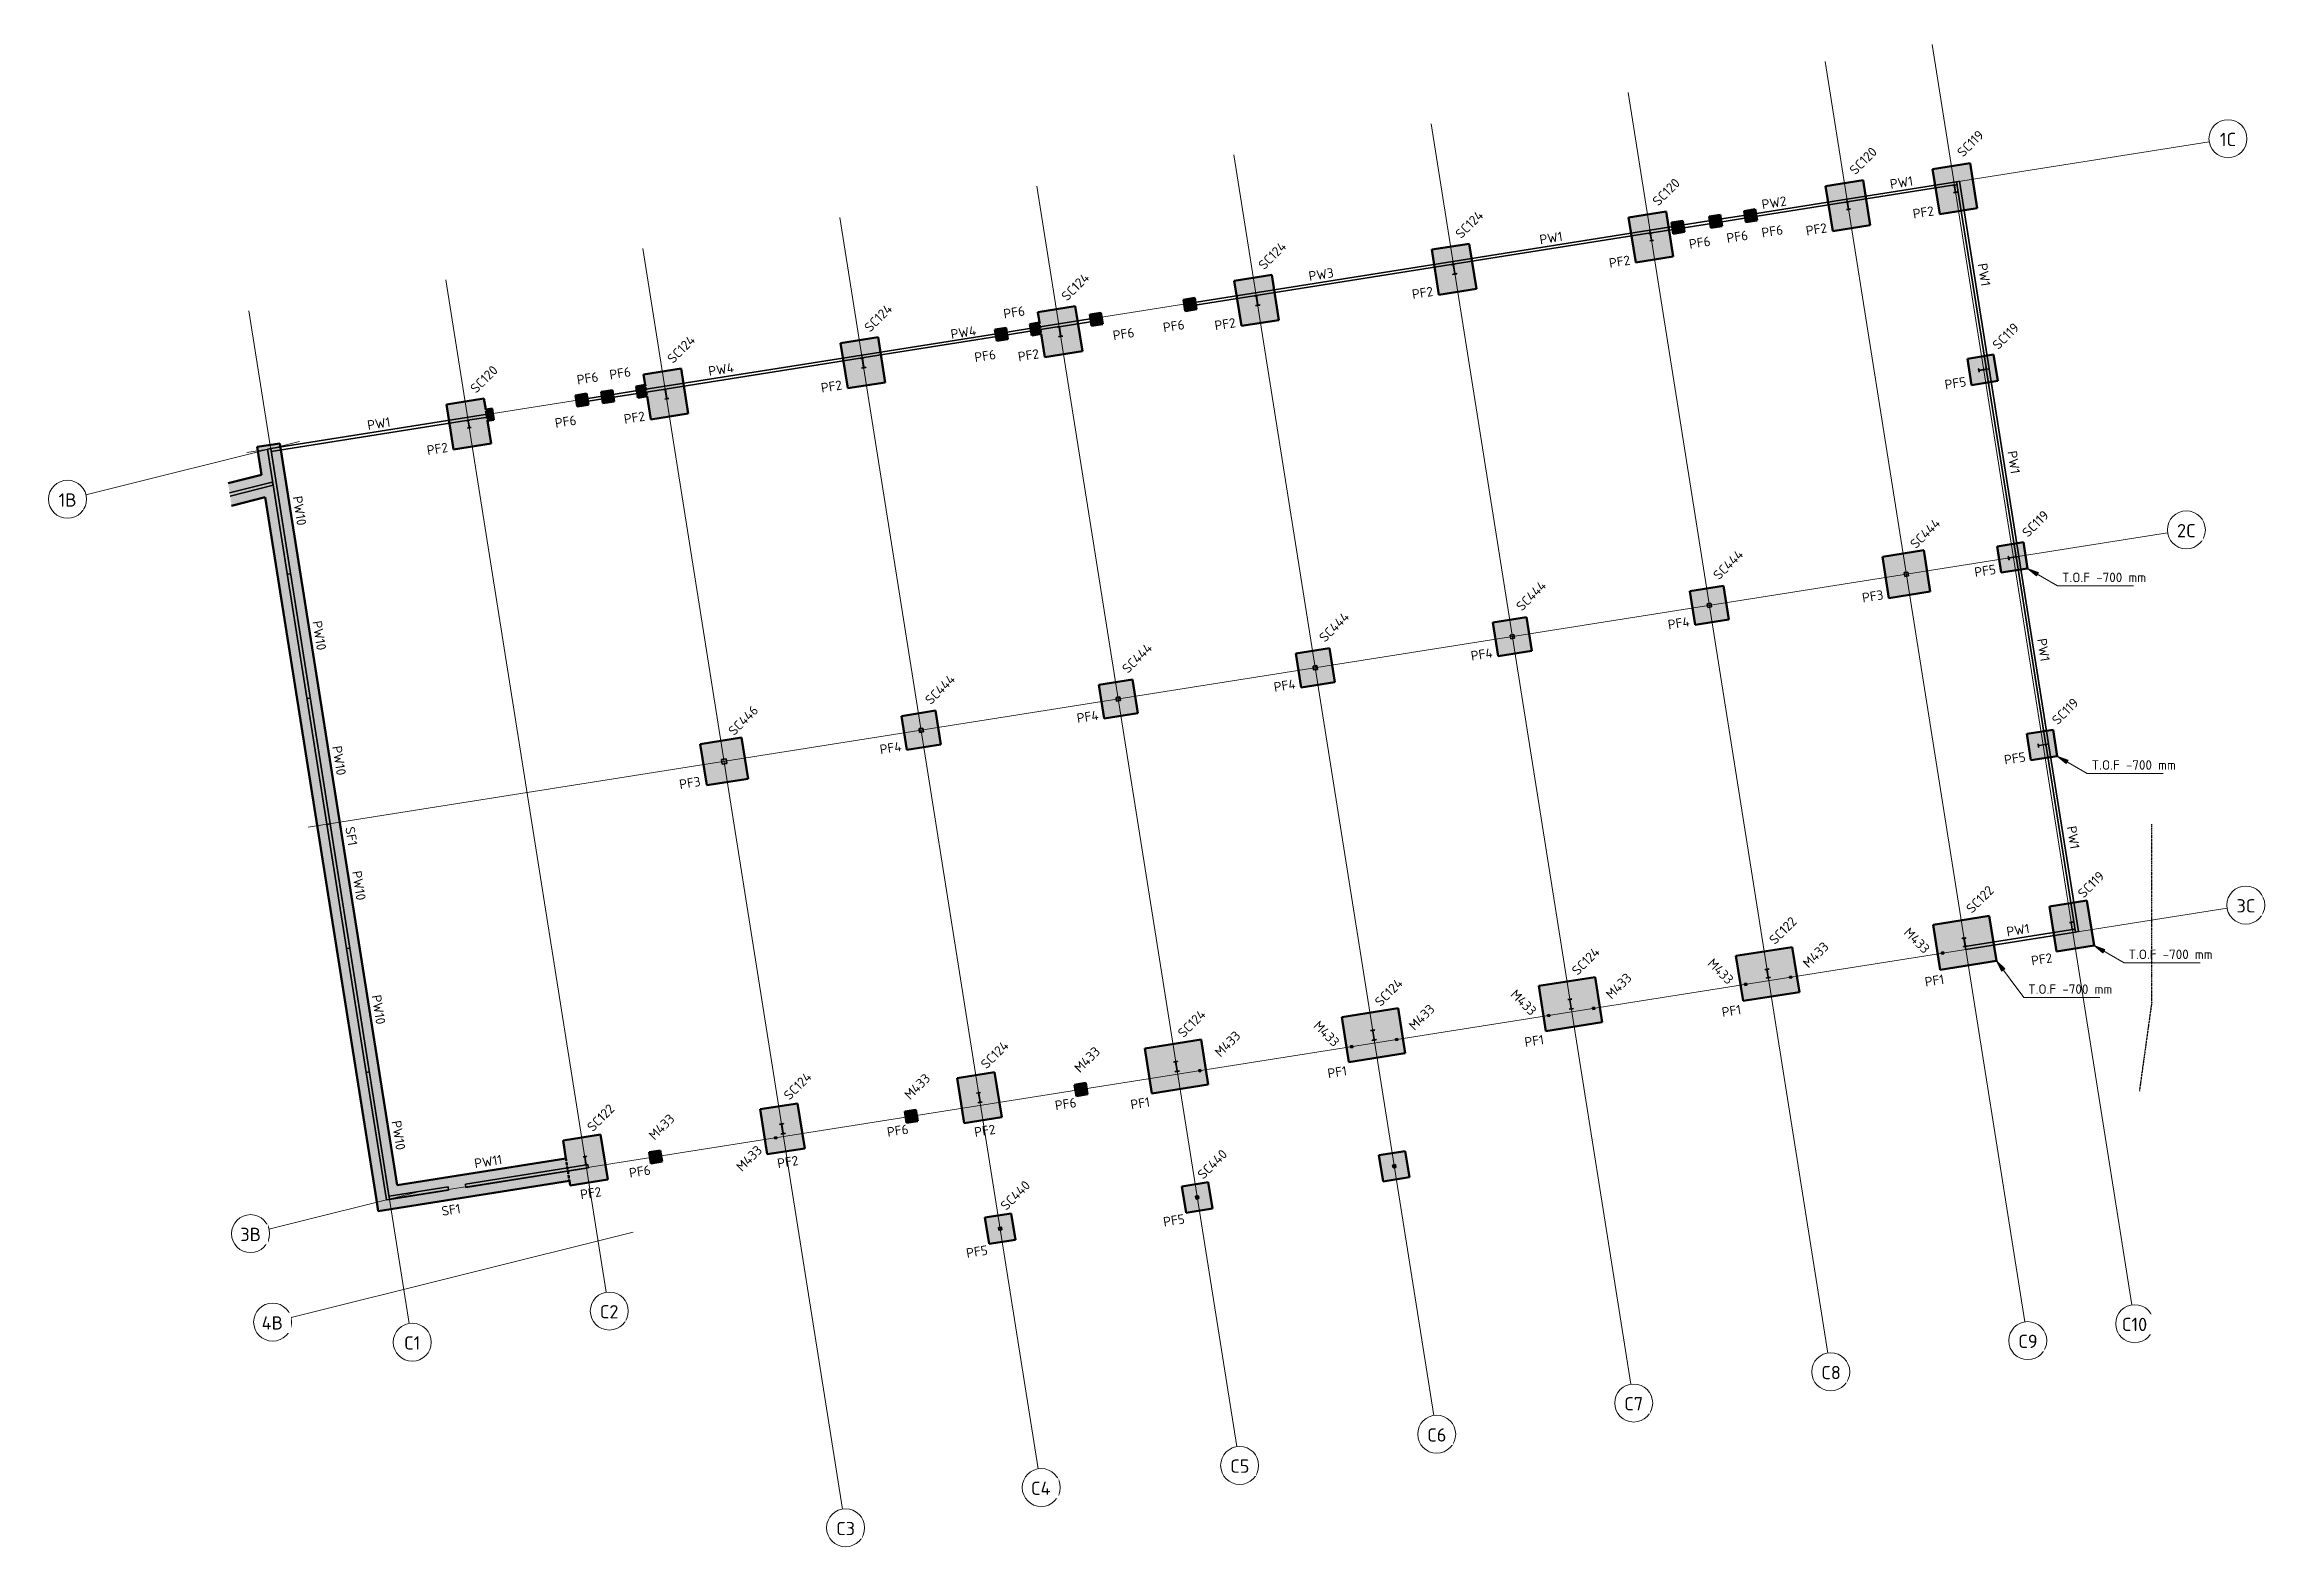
# Model space of a CAD drawing. Header units: millimetres. Extents: x 705 to 138461, y 9938 to 4059809.
# Drawn here: x 21447 to 138461, y 3980564 to 4059809 of the extents above.
import ezdxf

# ---------------------------------------------------------------- set-up
doc = ezdxf.new("R2010")
doc.units = ezdxf.units.MM
doc.linetypes.add('Boundary', pattern=[16, 5, -2, 5, -2, 0, -2])
doc.linetypes.add('Hidden Half', pattern=[3, 2, -1])
for name, color, linetype, lineweight in [('A-200-A_WALL', 211, 'Continuous', 18), ('A-200-M_WALL_EXT', 113, 'Continuous', 13), ('C-910-M_SITE_BOUND', 91, 'Boundary', 25), ('S-160-A_FOUND', 171, 'Continuous', 18), ('S-160-M_FOUND', 171, 'Continuous', 13), ('S-160-MH_FOUND', 171, 'Hidden Half', 13), ('S-280-A_COLUMN', 171, 'Continuous', 18), ('S-280-M_COLUMN', 52, 'Continuous', 13), ('S-280-MH_COLUMN', 52, 'Hidden Half', 13), ('Z-030-M_GRID', 191, 'Continuous', 13), ('Z-033_T_GRIDREF', 31, 'Continuous', 13), ('Z-046-A_SPOT_ELEV', 111, 'Continuous', 13)]:
    doc.layers.add(name, color=color, linetype=linetype, lineweight=lineweight)
doc.styles.add('ISOCPEUR_1', font='isocpeur.ttf', dxfattribs={"height": 700})
doc.styles.add('ISOCPEUR_2', font='isocpeur.ttf', dxfattribs={"height": 500})

msp = doc.modelspace()

# ---------------------------------------------------------------- texts
at = {"layer": 'A-200-A_WALL', "lineweight": 13, "char_height": 500, "attachment_point": 1, "style": 'ISOCPEUR_2'}
for s, insert, width, rotation in [('PW1', (118551, 4052693), 1459.07, 9.00033), ('PW2', (111800, 4051623), 1587.34, 9.00033), ('PW1', (100106, 4049771), 1459.07, 9.00033), ('PW3', (87954, 4047846), 1587.34, 9.00033), ('PW1', (123694, 4048327), 1459.07, 279.00033), ('PW4', (69111, 4044789), 1635.44, 9.00033), ('PW4', (56357, 4042842), 1635.44, 9.00033), ('PW1', (38405, 4039998), 1459.07, 9.00033), ('PW1', (125258, 4038450), 1459.07, 279.00033), ('PW10', (35001, 4036069), 1891.98, 279.00031), ('PW10', (36041, 4029501), 1891.98, 279.00031), ('PW1', (126823, 4028573), 1459.07, 279.00033), ('PW10', (37084, 4022917), 1891.98, 279.00031), ('PW1', (128387, 4018696), 1459.07, 279.00033), ('PW10', (38126, 4016336), 1891.98, 279.00031), ('PW1', (124685, 4013333), 1459.07, 9.00033), ('PW10', (39161, 4009805), 1891.98, 279.00031), ('PW10', (40209, 4003188), 1891.98, 279.00031), ('PW11', (44039, 4001131), 1763.71, 9.00033)]:
    msp.add_mtext(s, dxfattribs=dict(at, insert=insert, width=width, rotation=rotation))
at = {"layer": 'S-160-A_FOUND', "lineweight": 13, "char_height": 500, "attachment_point": 1, "style": 'ISOCPEUR_2'}
for s, insert, width, rotation in [('PF2', (119755, 4051130), 1346.83, 9.00033), ('PF6', (109950, 4049844), 1346.83, 9.00033), ('PF6', (111793, 4050135), 1346.83, 9.00033), ('PF2', (114126, 4050236), 1346.83, 9.00033), ('PF6', (107975, 4049531), 1346.83, 9.00033), ('PF2', (103765, 4048534), 1346.83, 9.00033), ('PF2', (93394, 4046891), 1346.83, 9.00033), ('PF6', (71888, 4045863), 1346.83, 9.00033), ('PF6', (80289, 4045142), 1346.83, 9.00033), ('PF2', (83003, 4045245), 1346.83, 9.00033), ('PF6', (77647, 4044724), 1346.83, 9.00033), ('PF6', (70362, 4043570), 1346.83, 9.00033), ('PF2', (72652, 4043606), 1346.83, 9.00033), ('PF6', (49434, 4042387), 1346.83, 9.00033), ('PF6', (51148, 4042658), 1346.83, 9.00033), ('PF2', (62282, 4041963), 1346.83, 9.00033), ('PF5', (121432, 4042133), 1346.83, 9.00033), ('PF6', (48281, 4040108), 1346.83, 9.00033), ('PF2', (51911, 4040320), 1346.83, 9.00033), ('PF2', (41540, 4038678), 1346.83, 9.00033), ('PF5', (122997, 4032256), 1346.83, 9.00033), ('PF3', (117085, 4030915), 1346.83, 9.00033), ('PF4', (106861, 4029498), 1394.94, 9.00033), ('PF4', (96490, 4027855), 1394.94, 9.00033), ('PF4', (86119, 4026212), 1394.94, 9.00033), ('PF4', (75749, 4024570), 1394.94, 9.00033), ('PF4', (65378, 4022927), 1394.94, 9.00033), ('PF5', (124561, 4022379), 1346.83, 9.00033), ('PF3', (54827, 4021088), 1346.83, 9.00033), ('SF1', (37770, 4018657), 1218.56, 279.00033), ('PF2', (125984, 4011803), 1346.83, 9.00033), ('PF1', (120385, 4010686), 1218.56, 9.00033), ('PF1', (109700, 4009093), 1218.56, 9.00033), ('PF1', (99319, 4007513), 1218.56, 9.00033), ('PF1', (88949, 4005870), 1218.56, 9.00033), ('PF6', (74601, 4004180), 1346.83, 9.00033), ('PF1', (78578, 4004227), 1218.56, 9.00033), ('PF6', (65761, 4002780), 1346.83, 9.00033), ('PF2', (70355, 4002776), 1346.83, 9.00033), ('PF6', (52186, 4000630), 1346.83, 9.00033), ('PF2', (59984, 4001134), 1346.83, 9.00033), ('PF2', (49613, 3999491), 1346.83, 9.00033), ('SF1', (42312, 3998619), 1218.56, 9.00033), ('PF5', (80299, 3998054), 1346.83, 9.00033), ('PF5', (69929, 3996411), 1346.83, 9.00033)]:
    msp.add_mtext(s, dxfattribs=dict(at, insert=insert, width=width, rotation=rotation))
at = {"layer": 'S-280-A_COLUMN', "lineweight": 13, "char_height": 500, "attachment_point": 1, "style": 'ISOCPEUR_2'}
for s, insert, width, rotation in [('SC119', (122071, 4054191), 1956.12, 45), ('SC120', (116405, 4053260), 2084.39, 45), ('SC120', (106034, 4051618), 2084.39, 45), ('SC124', (95659, 4049901), 2132.49, 45), ('SC124', (85288, 4048259), 2132.49, 45), ('SC124', (74918, 4046616), 2132.49, 45), ('SC124', (64547, 4044973), 2132.49, 45), ('SC124', (54176, 4043331), 2132.49, 45), ('SC119', (123930, 4044053), 1956.12, 45), ('SC120', (43810, 4041762), 2084.39, 45), ('SC444', (119599, 4033577), 2356.96, 45), ('SC119', (125494, 4034176), 1956.12, 45), ('SC444', (109228, 4031934), 2356.96, 45), ('SC444', (98857, 4030291), 2356.96, 45), ('SC444', (88487, 4028649), 2356.96, 45), ('SC444', (78116, 4027006), 2356.96, 45), ('SC444', (67745, 4025363), 2356.96, 45), ('SC119', (127058, 4024299), 1956.12, 45), ('SC446', (57389, 4023734), 2308.86, 45), ('SC119', (128419, 4015177), 1956.12, 45), ('SC122', (122548, 4014376), 2084.39, 45), ('SC122', (112177, 4012733), 2084.39, 45), ('M433', (113949, 4011499), 1891.98, 45), ('M433', (119627, 4013362), 1891.98, 315), ('SC124', (101787, 4011112), 2132.49, 45), ('M433', (109297, 4011739), 1891.98, 315), ('SC124', (91417, 4009469), 2132.49, 45), ('M433', (103579, 4009856), 1891.98, 45), ('M433', (93208, 4008213), 1891.98, 45), ('M433', (98926, 4010097), 1891.98, 315), ('SC124', (81046, 4007827), 2132.49, 45), ('M433', (82990, 4006809), 1891.98, 45), ('M433', (88555, 4008454), 1891.98, 315), ('SC124', (70675, 4006184), 2132.49, 45), ('M433', (75599, 4005983), 1891.98, 45), ('SC124', (60304, 4004541), 2132.49, 45), ('M433', (66657, 4004566), 1891.98, 45), ('SC122', (49953, 4002877), 2084.39, 45), ('M433', (53201, 4002435), 1891.98, 45), ('M433', (57808, 4000781), 1891.98, 45), ('SC440', (82087, 4000376), 2308.86, 45), ('SC440', (71716, 3998734), 2308.86, 45)]:
    msp.add_mtext(s, dxfattribs=dict(at, insert=insert, width=width, rotation=rotation))
at = {"layer": 'Z-046-A_SPOT_ELEV', "lineweight": 18, "char_height": 500, "width": 5198.68, "attachment_point": 1, "line_spacing_factor": 1.149209, "style": 'ISOCPEUR_2'}
for insert in [(127643, 4031999), (129207, 4022122), (131142, 4012153), (125861, 4010321)]:
    msp.add_mtext('T.O.F -700 mm', dxfattribs=dict(at, insert=insert))

# ---------------------------------------------------------------- blocks, each defined once
blk = doc.blocks.new('NRP_Column-Steel-SHS - SC446 - 250x250x6_0SHS-4252457-S1_001 - FOUNDATION PLAN - PART 3')
at = {"layer": 'S-280-M_COLUMN', "lineweight": 35}
for p, q in [((125, 125), (-125, 125)), ((-125, 125), (-125, -125)), ((-119, -119), (-119, 119)), ((-119, 119), (119, 119)), ((119, 119), (119, -119)), ((125, -125), (125, 125)), ((-125, -125), (125, -125)), ((119, -119), (-119, -119))]:
    blk.add_line(p, q, dxfattribs=at)
blk = doc.blocks.new('NRP_Column-Steel-SHS - SC444 - 200x200x6_0SHS-3967238-S1_001 - FOUNDATION PLAN - PART 3')
at = {"layer": 'S-280-M_COLUMN', "lineweight": 35}
for p, q in [((100, 100), (-100, 100)), ((-100, 100), (-100, -100)), ((-94, -94), (-94, 94)), ((-94, 94), (94, 94)), ((94, 94), (94, -94)), ((100, -100), (100, 100)), ((-100, -100), (100, -100)), ((94, -94), (-94, -94))]:
    blk.add_line(p, q, dxfattribs=at)
blk = doc.blocks.new('NRP_Column-Steel-SHS - SC444 - 200x200x6_0SHS-3967239-S1_001 - FOUNDATION PLAN - PART 3')
at = {"layer": 'S-280-M_COLUMN', "lineweight": 35}
for p, q in [((100, 100), (-100, 100)), ((-100, 100), (-100, -100)), ((-94, -94), (-94, 94)), ((-94, 94), (94, 94)), ((94, 94), (94, -94)), ((100, -100), (100, 100)), ((-100, -100), (100, -100)), ((94, -94), (-94, -94))]:
    blk.add_line(p, q, dxfattribs=at)
blk = doc.blocks.new('NRP_Column-Steel-SHS - SC444 - 200x200x6_0SHS-3967240-S1_001 - FOUNDATION PLAN - PART 3')
at = {"layer": 'S-280-M_COLUMN', "lineweight": 35}
for p, q in [((100, 100), (-100, 100)), ((-100, 100), (-100, -100)), ((-94, -94), (-94, 94)), ((-94, 94), (94, 94)), ((94, 94), (94, -94)), ((100, -100), (100, 100)), ((-100, -100), (100, -100)), ((94, -94), (-94, -94))]:
    blk.add_line(p, q, dxfattribs=at)
blk = doc.blocks.new('NRP_Column-Steel-SHS - SC444 - 200x200x6_0SHS-3926509-S1_001 - FOUNDATION PLAN - PART 3')
at = {"layer": 'S-280-M_COLUMN', "lineweight": 35}
for p, q in [((100, 100), (-100, 100)), ((-100, 100), (-100, -100)), ((-94, -94), (-94, 94)), ((-94, 94), (94, 94)), ((94, 94), (94, -94)), ((100, -100), (100, 100)), ((-100, -100), (100, -100)), ((94, -94), (-94, -94))]:
    blk.add_line(p, q, dxfattribs=at)
blk = doc.blocks.new('NRP_Column-Steel-SHS - SC440 - 150x150x5_0SHS-4139702-S1_001 - FOUNDATION PLAN - PART 3')
at = {"layer": 'S-280-M_COLUMN', "lineweight": 35}
for p, q in [((75, 75), (-75, 75)), ((-75, 75), (-75, -75)), ((-70, -70), (-70, 70)), ((-70, 70), (70, 70)), ((70, 70), (70, -70)), ((75, -75), (75, 75)), ((-75, -75), (75, -75)), ((70, -70), (-70, -70))]:
    blk.add_line(p, q, dxfattribs=at)
blk = doc.blocks.new('NRP_Foundation-Pad Footing Fibre _v2_ - PF3 - 2200 x 2200 x 800d-3893009-S1_001 - FOUNDATION PLAN - PART 3')
at = {"layer": 'S-160-M_FOUND', "linetype": 'Hidden Half', "lineweight": 50}
blk.add_hatch(color=256, dxfattribs=at).paths.add_polyline_path([(1150, 750), (-1050, 750), (-1050, -1450), (1150, -1450)])
at = {"layer": 'S-160-M_FOUND', "lineweight": 50}
for p, q in [((1150, 750), (-1050, 750)), ((-1050, 750), (-1050, -1450)), ((1150, -1450), (1150, 750)), ((-1050, -1450), (1150, -1450))]:
    blk.add_line(p, q, dxfattribs=at)
blk = doc.blocks.new('NRP_Foundation-Pad Footing Fibre _v2_ - PF4 -1800 x 1800 x 400d-3893011-S1_001 - FOUNDATION PLAN - PART 3')
at = {"layer": 'S-160-M_FOUND', "linetype": 'Hidden Half', "lineweight": 50}
blk.add_hatch(color=256, dxfattribs=at).paths.add_polyline_path([(-850, 550), (-850, -1250), (950, -1250), (950, 550), (604, 550)])
at = {"layer": 'S-160-M_FOUND', "lineweight": 50}
for p, q in [((950, 550), (-850, 550)), ((-850, 550), (-850, -1250)), ((950, -1250), (950, 550)), ((-850, -1250), (950, -1250))]:
    blk.add_line(p, q, dxfattribs=at)
blk = doc.blocks.new('NRP_Foundation-Pad Footing Fibre _v2_ - PF5 -1400 x 1400 x 400d-3893014-S1_001 - FOUNDATION PLAN - PART 3')
at = {"layer": 'S-160-M_FOUND', "linetype": 'Hidden Half', "lineweight": 50}
blk.add_hatch(color=256, dxfattribs=at).paths.add_polyline_path([(750, 350), (-650, 350), (-650, -1050), (750, -1050)])
at = {"layer": 'S-160-M_FOUND', "lineweight": 50}
for p, q in [((750, 350), (-650, 350)), ((-650, 350), (-650, -1050)), ((750, -1050), (750, 350)), ((-650, -1050), (750, -1050))]:
    blk.add_line(p, q, dxfattribs=at)
blk = doc.blocks.new('NRP_Foundation-Pad Footing Fibre _v2_ - PF2 -2400 x 2000 x 600d-3893007-S1_001 - FOUNDATION PLAN - PART 3')
at = {"layer": 'S-160-M_FOUND', "linetype": 'Hidden Half', "lineweight": 50}
blk.add_hatch(color=256, dxfattribs=at).paths.add_polyline_path([(1250, -1350), (1250, 650), (-1150, 650), (-1150, -1350)])
at = {"layer": 'S-160-M_FOUND', "lineweight": 50}
for p, q in [((1250, 650), (-1150, 650)), ((-1150, 650), (-1150, -1350)), ((1250, -1350), (1250, 650)), ((-1150, -1350), (1250, -1350))]:
    blk.add_line(p, q, dxfattribs=at)
blk = doc.blocks.new('NRP_Column-Steel-SHS - M433 - 100x100x5_0SHS-4136156-S1_001 - FOUNDATION PLAN - PART 3')
at = {"layer": 'S-280-M_COLUMN', "lineweight": 35}
for p, q in [((50, 50), (-50, 50)), ((-50, 50), (-50, -50)), ((-45, -45), (-45, 45)), ((-45, 45), (45, 45)), ((45, 45), (45, -45)), ((50, -50), (50, 50)), ((-50, -50), (50, -50)), ((45, -45), (-45, -45))]:
    blk.add_line(p, q, dxfattribs=at)
blk = doc.blocks.new('NRP_Column-Steel-SHS - M433 - 100x100x5_0SHS-4136138-S1_001 - FOUNDATION PLAN - PART 3')
at = {"layer": 'S-280-M_COLUMN', "lineweight": 35}
for p, q in [((50, 50), (-50, 50)), ((-50, 50), (-50, -50)), ((-45, -45), (-45, 45)), ((-45, 45), (45, 45)), ((45, 45), (45, -45)), ((50, -50), (50, 50)), ((-50, -50), (50, -50)), ((45, -45), (-45, -45))]:
    blk.add_line(p, q, dxfattribs=at)
blk = doc.blocks.new('NRP_Column-Steel-SHS - M433 - 100x100x5_0SHS-4136147-S1_001 - FOUNDATION PLAN - PART 3')
at = {"layer": 'S-280-M_COLUMN', "lineweight": 35}
for p, q in [((50, 50), (-50, 50)), ((-50, 50), (-50, -50)), ((-45, -45), (-45, 45)), ((-45, 45), (45, 45)), ((45, 45), (45, -45)), ((50, -50), (50, 50)), ((-50, -50), (50, -50)), ((45, -45), (-45, -45))]:
    blk.add_line(p, q, dxfattribs=at)
blk = doc.blocks.new('NRP_Column-Steel-SHS - M433 - 100x100x5_0SHS-4234781-S1_001 - FOUNDATION PLAN - PART 3')
at = {"layer": 'S-280-M_COLUMN', "lineweight": 35}
for p, q in [((50, 50), (-50, 50)), ((-50, 50), (-50, -50)), ((-45, -45), (-45, 45)), ((-45, 45), (45, 45)), ((45, 45), (45, -45)), ((50, -50), (50, 50)), ((-50, -50), (50, -50)), ((45, -45), (-45, -45))]:
    blk.add_line(p, q, dxfattribs=at)
blk = doc.blocks.new('NRP_Column-Steel-SHS - M433 - 100x100x5_0SHS-4136124-S1_001 - FOUNDATION PLAN - PART 3')
at = {"layer": 'S-280-M_COLUMN', "lineweight": 35}
for p, q in [((50, 50), (-50, 50)), ((-50, 50), (-50, -50)), ((-45, -45), (-45, 45)), ((-45, 45), (45, 45)), ((45, 45), (45, -45)), ((50, -50), (50, 50)), ((-50, -50), (50, -50)), ((45, -45), (-45, -45))]:
    blk.add_line(p, q, dxfattribs=at)
blk = doc.blocks.new('NRP_Foundation-Pad Footing Fibre _v2_ - PF6 -600 x 600 x 400d-3914141-S1_001 - FOUNDATION PLAN - PART 3')
at = {"layer": 'S-160-M_FOUND', "linetype": 'Hidden Half', "lineweight": 50}
blk.add_hatch(color=256, dxfattribs=at).paths.add_polyline_path([(350, -50), (-250, -50), (-250, -650), (350, -650)])
at = {"layer": 'S-160-M_FOUND', "lineweight": 50}
for p, q in [((350, -50), (-250, -50)), ((-250, -50), (-250, -650)), ((-250, -650), (350, -650)), ((350, -650), (350, -50))]:
    blk.add_line(p, q, dxfattribs=at)
blk = doc.blocks.new('NRP_Column-Steel-UB - SC122 - 460UB74_6-V1-S1_001 - FOUNDATION PLAN - PART 3')
at = {"layer": 'S-280-M_COLUMN', "lineweight": 35}
for p, q in [((95, 457.4), (-95, 457.4)), ((-95, 457.4), (-95, 442.9)), ((-95, 442.9), (-15.95, 442.9)), ((-15.95, 14.5), (-95, 14.5)), ((-95, 14.5), (-95, 0)), ((-95, 0), (95, 0)), ((-4.55, 431.5), (-4.55, 25.9)), ((4.55, 25.9), (4.55, 431.5)), ((15.95, 442.9), (95, 442.9)), ((95, 14.5), (15.95, 14.5)), ((95, 442.9), (95, 457.4)), ((95, 0), (95, 14.5))]:
    blk.add_line(p, q, dxfattribs=at)
for centre, start, end in [((-15.95, 431.5), 0, 90), ((-15.95, 25.9), 270, 0), ((15.95, 431.5), 90, 180), ((15.95, 25.9), 180, 270)]:
    blk.add_arc(centre, 11.4, start, end, dxfattribs=at)
at = {"layer": 'S-280-MH_COLUMN', "lineweight": 35}
for centre, start, end in [((-15.95, 431.5), 0, 90), ((-15.95, 25.9), 270, 0), ((15.95, 431.5), 90, 180), ((15.95, 25.9), 180, 270)]:
    blk.add_arc(centre, 11.4, start, end, dxfattribs=at)
blk = doc.blocks.new('NRP_Column-Steel-UB - SC120 - 410UB59_7-V2-S1_001 - FOUNDATION PLAN - PART 3')
at = {"layer": 'S-280-M_COLUMN', "lineweight": 35}
for p, q in [((89, 406.4), (-89, 406.4)), ((-89, 406.4), (-89, 393.6)), ((-89, 393.6), (-15.3, 393.6)), ((-15.3, 12.8), (-89, 12.8)), ((-89, 12.8), (-89, 0)), ((-89, 0), (89, 0)), ((-3.9, 382.2), (-3.9, 24.2)), ((3.9, 24.2), (3.9, 382.2)), ((15.3, 393.6), (89, 393.6)), ((89, 12.8), (15.3, 12.8)), ((89, 393.6), (89, 406.4)), ((89, 0), (89, 12.8))]:
    blk.add_line(p, q, dxfattribs=at)
for centre, start, end in [((-15.3, 382.2), 0, 90), ((-15.3, 24.2), 270, 0), ((15.3, 382.2), 90, 180), ((15.3, 24.2), 180, 270)]:
    blk.add_arc(centre, 11.4, start, end, dxfattribs=at)
at = {"layer": 'S-280-MH_COLUMN', "lineweight": 35}
for centre, start, end in [((-15.3, 382.2), 0, 90), ((-15.3, 24.2), 270, 0), ((15.3, 382.2), 90, 180), ((15.3, 24.2), 180, 270)]:
    blk.add_arc(centre, 11.4, start, end, dxfattribs=at)
blk = doc.blocks.new('NRP_Column-Steel-UB - SC122 - 460UB74_6-4245416-S1_001 - FOUNDATION PLAN - PART 3')
at = {"layer": 'S-280-M_COLUMN', "lineweight": 35}
for p, q in [((95, 457.4), (-95, 457.4)), ((-95, 457.4), (-95, 442.9)), ((-95, 442.9), (-15.95, 442.9)), ((-15.95, 14.5), (-95, 14.5)), ((-95, 14.5), (-95, 0)), ((-95, 0), (95, 0)), ((-4.55, 431.5), (-4.55, 25.9)), ((4.55, 25.9), (4.55, 431.5)), ((15.95, 442.9), (95, 442.9)), ((95, 14.5), (15.95, 14.5)), ((95, 442.9), (95, 457.4)), ((95, 0), (95, 14.5))]:
    blk.add_line(p, q, dxfattribs=at)
for centre, start, end in [((-15.95, 431.5), 0, 90), ((-15.95, 25.9), 270, 0), ((15.95, 431.5), 90, 180), ((15.95, 25.9), 180, 270)]:
    blk.add_arc(centre, 11.4, start, end, dxfattribs=at)
at = {"layer": 'S-280-MH_COLUMN', "lineweight": 35}
for centre, start, end in [((-15.95, 431.5), 0, 90), ((-15.95, 25.9), 270, 0), ((15.95, 431.5), 90, 180), ((15.95, 25.9), 180, 270)]:
    blk.add_arc(centre, 11.4, start, end, dxfattribs=at)
blk = doc.blocks.new('NRP_Column-Steel-UB - SC124 - 530UB82_0-V3-S1_001 - FOUNDATION PLAN - PART 3')
at = {"layer": 'S-280-M_COLUMN', "lineweight": 35}
for p, q in [((104.5, 528.2), (-104.5, 528.2)), ((-104.5, 528.2), (-104.5, 515)), ((-104.5, 515), (-18.8, 515)), ((-18.8, 13.2), (-104.5, 13.2)), ((-104.5, 13.2), (-104.5, 0)), ((-104.5, 0), (104.5, 0)), ((-4.8, 501), (-4.8, 27.2)), ((4.8, 27.2), (4.8, 501)), ((18.8, 515), (104.5, 515)), ((104.5, 13.2), (18.8, 13.2)), ((104.5, 515), (104.5, 528.2)), ((104.5, 0), (104.5, 13.2))]:
    blk.add_line(p, q, dxfattribs=at)
for centre, start, end in [((-18.8, 501), 0, 90), ((-18.8, 27.2), 270, 0), ((18.8, 501), 90, 180), ((18.8, 27.2), 180, 270)]:
    blk.add_arc(centre, 14, start, end, dxfattribs=at)
at = {"layer": 'S-280-MH_COLUMN', "lineweight": 35}
for centre, start, end in [((-18.8, 501), 0, 90), ((-18.8, 27.2), 270, 0), ((18.8, 501), 90, 180), ((18.8, 27.2), 180, 270)]:
    blk.add_arc(centre, 14, start, end, dxfattribs=at)
blk = doc.blocks.new('NRP_Column-Steel-UB - SC119 - 410UB53_7-4245417-S1_001 - FOUNDATION PLAN - PART 3')
at = {"layer": 'S-280-M_COLUMN', "lineweight": 35}
for p, q in [((89, 402.6), (-89, 402.6)), ((-89, 402.6), (-89, 391.7)), ((-89, 391.7), (-15.2, 391.7)), ((-15.2, 10.9), (-89, 10.9)), ((-89, 10.9), (-89, 0)), ((-89, 0), (89, 0)), ((-3.8, 380.3), (-3.8, 22.3)), ((3.8, 22.3), (3.8, 380.3)), ((15.2, 391.7), (89, 391.7)), ((89, 10.9), (15.2, 10.9)), ((89, 391.7), (89, 402.6)), ((89, 0), (89, 10.9))]:
    blk.add_line(p, q, dxfattribs=at)
for centre, start, end in [((-15.2, 380.3), 0, 90), ((-15.2, 22.3), 270, 0), ((15.2, 380.3), 90, 180), ((15.2, 22.3), 180, 270)]:
    blk.add_arc(centre, 11.4, start, end, dxfattribs=at)
at = {"layer": 'S-280-MH_COLUMN', "lineweight": 35}
for centre, start, end in [((-15.2, 380.3), 0, 90), ((-15.2, 22.3), 270, 0), ((15.2, 380.3), 90, 180), ((15.2, 22.3), 180, 270)]:
    blk.add_arc(centre, 11.4, start, end, dxfattribs=at)
blk = doc.blocks.new('NRP_Column-Steel-UB - SC119 - 410UB53_7-4109970-S1_001 - FOUNDATION PLAN - PART 3')
at = {"layer": 'S-280-M_COLUMN', "lineweight": 35}
for p, q in [((89, 402.6), (-89, 402.6)), ((-89, 402.6), (-89, 391.7)), ((-89, 391.7), (-15.2, 391.7)), ((-15.2, 10.9), (-89, 10.9)), ((-89, 10.9), (-89, 0)), ((-89, 0), (89, 0)), ((-3.8, 380.3), (-3.8, 22.3)), ((3.8, 22.3), (3.8, 380.3)), ((15.2, 391.7), (89, 391.7)), ((89, 10.9), (15.2, 10.9)), ((89, 391.7), (89, 402.6)), ((89, 0), (89, 10.9))]:
    blk.add_line(p, q, dxfattribs=at)
for centre, start, end in [((-15.2, 380.3), 0, 90), ((-15.2, 22.3), 270, 0), ((15.2, 380.3), 90, 180), ((15.2, 22.3), 180, 270)]:
    blk.add_arc(centre, 11.4, start, end, dxfattribs=at)
at = {"layer": 'S-280-MH_COLUMN', "lineweight": 35}
for centre, start, end in [((-15.2, 380.3), 0, 90), ((-15.2, 22.3), 270, 0), ((15.2, 380.3), 90, 180), ((15.2, 22.3), 180, 270)]:
    blk.add_arc(centre, 11.4, start, end, dxfattribs=at)
blk = doc.blocks.new('NRP_Column-Steel-UB - SC119 - 410UB53_7-4245418-S1_001 - FOUNDATION PLAN - PART 3')
at = {"layer": 'S-280-M_COLUMN', "lineweight": 35}
for p, q in [((89, 402.6), (-89, 402.6)), ((-89, 402.6), (-89, 391.7)), ((-89, 391.7), (-15.2, 391.7)), ((-15.2, 10.9), (-89, 10.9)), ((-89, 10.9), (-89, 0)), ((-89, 0), (89, 0)), ((-3.8, 380.3), (-3.8, 22.3)), ((3.8, 22.3), (3.8, 380.3)), ((15.2, 391.7), (89, 391.7)), ((89, 10.9), (15.2, 10.9)), ((89, 391.7), (89, 402.6)), ((89, 0), (89, 10.9))]:
    blk.add_line(p, q, dxfattribs=at)
for centre, start, end in [((-15.2, 380.3), 0, 90), ((-15.2, 22.3), 270, 0), ((15.2, 380.3), 90, 180), ((15.2, 22.3), 180, 270)]:
    blk.add_arc(centre, 11.4, start, end, dxfattribs=at)
at = {"layer": 'S-280-MH_COLUMN', "lineweight": 35}
for centre, start, end in [((-15.2, 380.3), 0, 90), ((-15.2, 22.3), 270, 0), ((15.2, 380.3), 90, 180), ((15.2, 22.3), 180, 270)]:
    blk.add_arc(centre, 11.4, start, end, dxfattribs=at)
blk = doc.blocks.new('NRP_Column-Steel-UB - SC119 - 410UB53_7-4245419-S1_001 - FOUNDATION PLAN - PART 3')
at = {"layer": 'S-280-M_COLUMN', "lineweight": 35}
for p, q in [((89, 402.6), (-89, 402.6)), ((-89, 402.6), (-89, 391.7)), ((-89, 391.7), (-15.2, 391.7)), ((-15.2, 10.9), (-89, 10.9)), ((-89, 10.9), (-89, 0)), ((-89, 0), (89, 0)), ((-3.8, 380.3), (-3.8, 22.3)), ((3.8, 22.3), (3.8, 380.3)), ((15.2, 391.7), (89, 391.7)), ((89, 10.9), (15.2, 10.9)), ((89, 391.7), (89, 402.6)), ((89, 0), (89, 10.9))]:
    blk.add_line(p, q, dxfattribs=at)
for centre, start, end in [((-15.2, 380.3), 0, 90), ((-15.2, 22.3), 270, 0), ((15.2, 380.3), 90, 180), ((15.2, 22.3), 180, 270)]:
    blk.add_arc(centre, 11.4, start, end, dxfattribs=at)
at = {"layer": 'S-280-MH_COLUMN', "lineweight": 35}
for centre, start, end in [((-15.2, 380.3), 0, 90), ((-15.2, 22.3), 270, 0), ((15.2, 380.3), 90, 180), ((15.2, 22.3), 180, 270)]:
    blk.add_arc(centre, 11.4, start, end, dxfattribs=at)
blk = doc.blocks.new('NRP_Column-Steel-UB - SC119 - 410UB53_7-3967243-S1_001 - FOUNDATION PLAN - PART 3')
at = {"layer": 'S-280-M_COLUMN', "lineweight": 35}
for p, q in [((89, 402.6), (-89, 402.6)), ((-89, 402.6), (-89, 391.7)), ((-89, 391.7), (-15.2, 391.7)), ((-15.2, 10.9), (-89, 10.9)), ((-89, 10.9), (-89, 0)), ((-89, 0), (89, 0)), ((-3.8, 380.3), (-3.8, 22.3)), ((3.8, 22.3), (3.8, 380.3)), ((15.2, 391.7), (89, 391.7)), ((89, 10.9), (15.2, 10.9)), ((89, 391.7), (89, 402.6)), ((89, 0), (89, 10.9))]:
    blk.add_line(p, q, dxfattribs=at)
for centre, start, end in [((-15.2, 380.3), 0, 90), ((-15.2, 22.3), 270, 0), ((15.2, 380.3), 90, 180), ((15.2, 22.3), 180, 270)]:
    blk.add_arc(centre, 11.4, start, end, dxfattribs=at)
at = {"layer": 'S-280-MH_COLUMN', "lineweight": 35}
for centre, start, end in [((-15.2, 380.3), 0, 90), ((-15.2, 22.3), 270, 0), ((15.2, 380.3), 90, 180), ((15.2, 22.3), 180, 270)]:
    blk.add_arc(centre, 11.4, start, end, dxfattribs=at)
blk = doc.blocks.new('Family - ___-3870354-S1_001 - FOUNDATION PLAN - PART 3')
at = {"layer": 'C-910-M_SITE_BOUND'}
for q in [(-2226983, 4018760), (-2227635, 4004696)]:
    blk.add_line((-2226983, 4009382), q, dxfattribs=at)
blk = doc.blocks.new('Grid - NRP_Grid-Head-320187-S1_001 - FOUNDATION PLAN - PART 3')
at = {"layer": 'Z-033_T_GRIDREF'}
blk.add_circle((0, 0), 5, dxfattribs=at)

# ---------------------------------------------------------------- hatches: boundary and pattern name
at = {"layer": 'S-160-M_FOUND'}
for points in [[(111592, 4050540), (111498, 4051133), (110905, 4051039), (110999, 4050447)], [(106804, 4051019), (104829, 4050706), (105204, 4048336), (107180, 4048649)], [(107773, 4049936), (107679, 4050528), (107087, 4050434), (107181, 4049842)], [(109749, 4050248), (109655, 4050841), (109062, 4050747), (109156, 4050155)], [(82088, 4045867), (81994, 4046460), (81401, 4046366), (81495, 4045773)], [(74102, 4043348), (76077, 4043661), (75701, 4046031), (73726, 4045718), (74052, 4043661)], [(77149, 4045085), (77055, 4045678), (76463, 4045584), (76557, 4044991)], [(72160, 4044295), (72067, 4044887), (71474, 4044794), (71568, 4044201)], [(73411, 4044493), (73908, 4044572), (73814, 4045164), (73317, 4045086)], [(53166, 4041286), (53072, 4041879), (52589, 4041802), (52683, 4041210)], [(53360, 4040063), (55335, 4040375), (54960, 4042746), (52985, 4042433), (53311, 4040375)], [(42980, 4038480), (44955, 4038793), (44580, 4041163), (42604, 4040851), (42741, 4039991)], [(45101, 4040044), (45007, 4040637), (44672, 4040584), (44765, 4039991)], [(50080, 4040833), (49986, 4041426), (49393, 4041332), (49487, 4040739)], [(51433, 4041012), (51339, 4041604), (50746, 4041511), (50840, 4040918)], [(38923, 3998975), (40108, 3999162), (33829, 4038806), (32644, 4038618), (32875, 4037157), (33408, 4037290), (33699, 4036126), (33063, 4035967), (38799, 3999755)], [(31298, 4035525), (33699, 4036126), (33408, 4037290), (31110, 4036715), (31254, 4035806)], [(121228, 4011089), (124192, 4011558), (123816, 4013928), (120853, 4013459)], [(110858, 4009446), (113821, 4009915), (113445, 4012286), (110482, 4011816)], [(100477, 4007865), (103440, 4008335), (103065, 4010705), (100102, 4010236)], [(90106, 4006223), (93070, 4006692), (92694, 4009062), (89731, 4008593)], [(79736, 4004580), (82699, 4005049), (82323, 4007420), (79360, 4006951), (79647, 4005141)], [(61088, 4004056), (59113, 4003743), (59488, 4001373), (61464, 4001686)], [(49117, 3999730), (51093, 4000043), (50717, 4002414), (48742, 4002101), (49079, 3999976)], [(39017, 3998382), (49079, 3999976), (48891, 4001161), (40014, 3999755), (40108, 3999162), (38923, 3998975)]]:
    msp.add_hatch(color=256, dxfattribs=at).paths.add_polyline_path(points)
at = {"layer": 'Z-046-A_SPOT_ELEV', "lineweight": 18}
for points in [[(125828, 4032217), (126295, 4031825), (126401, 4032009)], [(127393, 4022340), (127860, 4021948), (127965, 4022132)], [(124192, 4011558), (124464, 4011013), (124634, 4011139)], [(129327, 4012371), (129794, 4011980), (129900, 4012163)]]:
    msp.add_hatch(color=256, dxfattribs=at).paths.add_polyline_path(points)

# ---------------------------------------------------------------- linework, layer by layer
at = {"layer": 'A-200-M_WALL_EXT', "lineweight": 35}
for p, q in [((122098, 4052584), (116320, 4051669)), ((116431, 4051535), (121885, 4052399)), ((122061, 4052426), (122121, 4052436)), ((122246, 4052608), (122098, 4052584)), ((122098, 4052584), (123648, 4042795)), ((122121, 4052436), (122098, 4052584)), ((123810, 4042731), (122246, 4052608)), ((116320, 4051669), (111237, 4050864)), ((111260, 4050716), (116255, 4051507)), ((116343, 4051521), (116320, 4051669)), ((116320, 4051669), (116343, 4051521)), ((105949, 4050026), (95578, 4048384)), ((109394, 4050572), (105949, 4050026)), ((105949, 4050026), (105972, 4049878)), ((105972, 4049878), (105949, 4050026)), ((106060, 4049892), (109417, 4050424)), ((109417, 4050424), (109394, 4050572)), ((111237, 4050864), (111260, 4050716)), ((95705, 4048252), (105884, 4049864)), ((95578, 4048384), (81757, 4046195)), ((85334, 4046609), (95498, 4048219)), ((95578, 4048384), (95602, 4048236)), ((95602, 4048236), (95578, 4048384)), ((81781, 4046046), (85128, 4046577)), ((76819, 4045412), (73733, 4044924)), ((74963, 4044967), (76842, 4045264)), ((76842, 4045264), (76819, 4045412)), ((81757, 4046195), (81781, 4046046)), ((71890, 4044632), (64466, 4043456)), ((64593, 4043324), (71913, 4044484)), ((71913, 4044484), (71890, 4044632)), ((73733, 4044924), (73756, 4044775)), ((73756, 4044775), (74757, 4044934)), ((64466, 4043456), (52992, 4041638)), ((54222, 4041681), (64386, 4043291)), ((64466, 4043456), (64489, 4043308)), ((64489, 4043308), (64466, 4043456)), ((123810, 4042731), (123662, 4042707)), ((123662, 4042707), (123810, 4042731)), ((123676, 4042619), (125212, 4032918)), ((125375, 4032854), (123810, 4042731)), ((51149, 4041346), (49710, 4041119)), ((49710, 4041119), (49733, 4040970)), ((49733, 4040970), (51172, 4041198)), ((51172, 4041198), (51149, 4041346)), ((52992, 4041638), (53015, 4041490)), ((53015, 4041490), (54016, 4041649)), ((44772, 4040336), (33354, 4038528)), ((33377, 4038380), (43660, 4040008)), ((43836, 4040036), (44795, 4040188)), ((44795, 4040188), (44772, 4040336)), ((33354, 4038528), (33181, 4038501)), ((33181, 4038501), (37346, 4012203)), ((33354, 4038528), (33377, 4038380)), ((37519, 4012231), (33354, 4038528)), ((33439, 4036769), (31190, 4036207)), ((31218, 4036033), (33482, 4036600)), ((33482, 4036600), (33439, 4036769)), ((125226, 4032830), (125375, 4032854)), ((125240, 4032742), (126777, 4023041)), ((126939, 4022977), (125375, 4032854)), ((34397, 4031943), (34224, 4031916)), ((35435, 4025392), (35262, 4025364)), ((126791, 4022953), (126939, 4022977)), ((128503, 4013100), (126939, 4022977)), ((126805, 4022866), (128355, 4013077)), ((36310, 4018747), (36483, 4018774)), ((122577, 4012161), (128355, 4013077)), ((128096, 4013187), (122648, 4012324)), ((128332, 4013225), (128272, 4013215)), ((128355, 4013077), (128332, 4013225)), ((128355, 4013077), (128503, 4013100)), ((37519, 4012231), (37346, 4012203)), ((37346, 4012203), (37519, 4012231)), ((37346, 4012203), (38379, 4005685)), ((39615, 3998996), (37519, 4012231)), ((122554, 4012310), (122577, 4012161)), ((38552, 4005712), (38379, 4005685)), ((38379, 4005685), (38552, 4005712)), ((38379, 4005685), (39443, 3998968)), ((49865, 4000796), (43607, 3999805)), ((50080, 4000653), (50053, 4000826)), ((42688, 3999660), (39588, 3999169)), ((42716, 3999487), (42688, 3999660)), ((43607, 3999805), (43634, 3999632)), ((43634, 3999632), (50080, 4000653)), ((39443, 3998968), (39615, 3998996)), ((39588, 3999169), (39615, 3998996)), ((39615, 3998996), (42716, 3999487))]:
    msp.add_line(p, q, dxfattribs=at)
at = {"layer": 'A-200-M_WALL_EXT', "color": 250, "lineweight": 35}
for p, q in [((109394, 4050572), (111237, 4050864)), ((111260, 4050716), (109417, 4050424)), ((71890, 4044632), (73733, 4044924)), ((73756, 4044775), (71913, 4044484)), ((51149, 4041346), (52992, 4041638)), ((53015, 4041490), (51172, 4041198))]:
    msp.add_line(p, q, dxfattribs=at)
at = {"layer": 'S-160-M_FOUND', "lineweight": 50}
for p, q in [((111498, 4051133), (110905, 4051039)), ((111592, 4050540), (111498, 4051133)), ((106804, 4051019), (104829, 4050706)), ((104829, 4050706), (105204, 4048336)), ((107180, 4048649), (106804, 4051019)), ((107679, 4050528), (107087, 4050434)), ((107087, 4050434), (107181, 4049842)), ((107181, 4049842), (107773, 4049936)), ((107773, 4049936), (107679, 4050528)), ((109655, 4050841), (109062, 4050747)), ((109062, 4050747), (109156, 4050155)), ((109156, 4050155), (109749, 4050248)), ((109749, 4050248), (109655, 4050841)), ((110905, 4051039), (110999, 4050447)), ((110999, 4050447), (111592, 4050540)), ((105204, 4048336), (107180, 4048649)), ((81994, 4046460), (81401, 4046366)), ((81401, 4046366), (81495, 4045773)), ((82088, 4045867), (81994, 4046460)), ((75701, 4046031), (73726, 4045718)), ((73726, 4045718), (73814, 4045164)), ((76077, 4043661), (75701, 4046031)), ((77055, 4045678), (76463, 4045584)), ((76463, 4045584), (76557, 4044991)), ((77149, 4045085), (77055, 4045678)), ((81495, 4045773), (82088, 4045867)), ((72067, 4044887), (71474, 4044794)), ((71474, 4044794), (71568, 4044201)), ((71568, 4044201), (72160, 4044295)), ((72160, 4044295), (72067, 4044887)), ((73814, 4045164), (73317, 4045086)), ((73317, 4045086), (73411, 4044493)), ((73411, 4044493), (73908, 4044572)), ((73908, 4044572), (74102, 4043348)), ((76557, 4044991), (77149, 4045085)), ((74102, 4043348), (76077, 4043661)), ((53072, 4041879), (52589, 4041802)), ((52589, 4041802), (52683, 4041210)), ((54960, 4042746), (52985, 4042433)), ((52985, 4042433), (53072, 4041879)), ((55335, 4040375), (54960, 4042746)), ((44580, 4041163), (42604, 4040851)), ((42604, 4040851), (42980, 4038480)), ((44672, 4040584), (44580, 4041163)), ((45007, 4040637), (44672, 4040584)), ((45101, 4040044), (45007, 4040637)), ((49986, 4041426), (49393, 4041332)), ((49393, 4041332), (49487, 4040739)), ((49487, 4040739), (50080, 4040833)), ((50080, 4040833), (49986, 4041426)), ((51339, 4041604), (50746, 4041511)), ((50746, 4041511), (50840, 4040918)), ((50840, 4040918), (51433, 4041012)), ((51433, 4041012), (51339, 4041604)), ((52683, 4041210), (53166, 4041286)), ((53166, 4041286), (53360, 4040063)), ((44765, 4039991), (45101, 4040044)), ((44955, 4038793), (44765, 4039991)), ((53360, 4040063), (55335, 4040375)), ((32644, 4038618), (33829, 4038806)), ((32644, 4038618), (32875, 4037157)), ((40014, 3999755), (33829, 4038806)), ((42980, 4038480), (44955, 4038793)), ((32875, 4037157), (31110, 4036715)), ((31298, 4035525), (33063, 4035967)), ((33063, 4035967), (38923, 3998975)), ((123816, 4013928), (120853, 4013459)), ((124192, 4011558), (123816, 4013928)), ((120853, 4013459), (121228, 4011089)), ((113445, 4012286), (110482, 4011816)), ((110482, 4011816), (110858, 4009446)), ((113821, 4009915), (113445, 4012286)), ((121228, 4011089), (124192, 4011558)), ((103065, 4010705), (100102, 4010236)), ((100102, 4010236), (100477, 4007865)), ((103440, 4008335), (103065, 4010705)), ((92694, 4009062), (89731, 4008593)), ((93070, 4006692), (92694, 4009062)), ((110858, 4009446), (113821, 4009915)), ((89731, 4008593), (90106, 4006223)), ((100477, 4007865), (103440, 4008335)), ((82323, 4007420), (79360, 4006951)), ((79360, 4006951), (79736, 4004580)), ((82699, 4005049), (82323, 4007420)), ((90106, 4006223), (93070, 4006692)), ((79736, 4004580), (82699, 4005049)), ((61088, 4004056), (59113, 4003743)), ((59113, 4003743), (59488, 4001373)), ((61464, 4001686), (61088, 4004056)), ((50717, 4002414), (48742, 4002101)), ((48742, 4002101), (48891, 4001161)), ((51093, 4000043), (50717, 4002414)), ((48891, 4001161), (40014, 3999755)), ((59488, 4001373), (61464, 4001686)), ((39017, 3998382), (49079, 3999976)), ((49079, 3999976), (49117, 3999730)), ((49117, 3999730), (51093, 4000043)), ((39017, 3998382), (38923, 3998975))]:
    msp.add_line(p, q, dxfattribs=at)
at = {"layer": 'S-160-MH_FOUND', "lineweight": 50}
for p, q in [((73814, 4045164), (73908, 4044572)), ((53072, 4041879), (53166, 4041286)), ((44765, 4039991), (44672, 4040584)), ((49079, 3999976), (48891, 4001161))]:
    msp.add_line(p, q, dxfattribs=at)
at = {"layer": 'Z-046-A_SPOT_ELEV', "lineweight": 18}
for p, q in [((125828, 4032217), (126295, 4031825)), ((126401, 4032009), (125828, 4032217)), ((125828, 4032217), (127407, 4031306)), ((126295, 4031825), (126401, 4032009)), ((127407, 4031306), (131409, 4031306)), ((127393, 4022340), (127860, 4021948)), ((127965, 4022132), (127393, 4022340)), ((127393, 4022340), (128971, 4021429)), ((127860, 4021948), (127965, 4022132)), ((128971, 4021429), (132973, 4021429)), ((124192, 4011558), (124464, 4011013)), ((124634, 4011139), (124192, 4011558)), ((124192, 4011558), (125626, 4009628)), ((129327, 4012371), (129794, 4011980)), ((129900, 4012163), (129327, 4012371)), ((129327, 4012371), (130906, 4011460)), ((129794, 4011980), (129900, 4012163)), ((130906, 4011460), (134908, 4011460)), ((124464, 4011013), (124634, 4011139)), ((125626, 4009628), (129628, 4009628))]:
    msp.add_line(p, q, dxfattribs=at)

# ---------------------------------------------------------------- block references
at = {"layer": 'C-910-M_SITE_BOUND'}
msp.add_blockref('Family - ___-3870354-S1_001 - FOUNDATION PLAN - PART 3', (2359349, 0), dxfattribs=at)
at = {"layer": 'S-160-M_FOUND', "lineweight": 50}
for name, p, rotation in [('NRP_Foundation-Pad Footing Fibre _v2_ - PF2 -2400 x 2000 x 600d-3893007-S1_001 - FOUNDATION PLAN - PART 3', (121667, 4052110), 99.00032838814495), ('NRP_Foundation-Pad Footing Fibre _v2_ - PF2 -2400 x 2000 x 600d-3893007-S1_001 - FOUNDATION PLAN - PART 3', (116037, 4051216), 99.00032838817995), ('NRP_Foundation-Pad Footing Fibre _v2_ - PF2 -2400 x 2000 x 600d-3893007-S1_001 - FOUNDATION PLAN - PART 3', (95305, 4047871), 99.00032838820574), ('NRP_Foundation-Pad Footing Fibre _v2_ - PF2 -2400 x 2000 x 600d-3893007-S1_001 - FOUNDATION PLAN - PART 3', (84914, 4046225), 99.00032838820574), ('NRP_Foundation-Pad Footing Fibre _v2_ - PF2 -2400 x 2000 x 600d-3893007-S1_001 - FOUNDATION PLAN - PART 3', (64193, 4042943), 99.00032838820574), ('NRP_Foundation-Pad Footing Fibre _v2_ - PF5 -1400 x 1400 x 400d-3893014-S1_001 - FOUNDATION PLAN - PART 3', (123125, 4042572), 99.00032838816618), ('NRP_Foundation-Pad Footing Fibre _v2_ - PF5 -1400 x 1400 x 400d-3893014-S1_001 - FOUNDATION PLAN - PART 3', (124690, 4032695), 99.0003283881672), ('NRP_Foundation-Pad Footing Fibre _v2_ - PF3 - 2200 x 2200 x 800d-3893009-S1_001 - FOUNDATION PLAN - PART 3', (119111, 4031811), 99.0003283881442), ('NRP_Foundation-Pad Footing Fibre _v2_ - PF4 -1800 x 1800 x 400d-3893011-S1_001 - FOUNDATION PLAN - PART 3', (108740, 4030168), 99.0003283881442), ('NRP_Foundation-Pad Footing Fibre _v2_ - PF4 -1800 x 1800 x 400d-3893011-S1_001 - FOUNDATION PLAN - PART 3', (98369, 4028526), 99.0003283881442), ('NRP_Foundation-Pad Footing Fibre _v2_ - PF4 -1800 x 1800 x 400d-3893011-S1_001 - FOUNDATION PLAN - PART 3', (87998, 4026883), 99.0003283881442), ('NRP_Foundation-Pad Footing Fibre _v2_ - PF4 -1800 x 1800 x 400d-3893011-S1_001 - FOUNDATION PLAN - PART 3', (77628, 4025241), 99.0003283881442), ('NRP_Foundation-Pad Footing Fibre _v2_ - PF4 -1800 x 1800 x 400d-3893011-S1_001 - FOUNDATION PLAN - PART 3', (67257, 4023598), 99.0003283881442), ('NRP_Foundation-Pad Footing Fibre _v2_ - PF3 - 2200 x 2200 x 800d-3893009-S1_001 - FOUNDATION PLAN - PART 3', (56886, 4021955), 99.0003283881442), ('NRP_Foundation-Pad Footing Fibre _v2_ - PF5 -1400 x 1400 x 400d-3893014-S1_001 - FOUNDATION PLAN - PART 3', (126254, 4022818), 99.0003283881672), ('NRP_Foundation-Pad Footing Fibre _v2_ - PF2 -2400 x 2000 x 600d-3893007-S1_001 - FOUNDATION PLAN - PART 3', (127814, 4013296), 99.00032838814495), ('NRP_Foundation-Pad Footing Fibre _v2_ - PF2 -2400 x 2000 x 600d-3893007-S1_001 - FOUNDATION PLAN - PART 3', (70321, 4004253), 99.00032838820592), ('NRP_Foundation-Pad Footing Fibre _v2_ - PF6 -600 x 600 x 400d-3914141-S1_001 - FOUNDATION PLAN - PART 3', (76351, 4004890), 279.0003283881451), ('NRP_Foundation-Pad Footing Fibre _v2_ - PF6 -600 x 600 x 400d-3914141-S1_001 - FOUNDATION PLAN - PART 3', (67408, 4003476), 279.0003283881451), ('NRP_Foundation-Pad Footing Fibre _v2_ - PF6 -600 x 600 x 400d-3914141-S1_001 - FOUNDATION PLAN - PART 3', (53275, 4001134), 99.00032838814522), ('NRP_Foundation-Pad Footing Fibre _v2_ - PF5 -1400 x 1400 x 400d-3893014-S1_001 - FOUNDATION PLAN - PART 3', (92388, 4001082), 9.000328388145267), ('NRP_Foundation-Pad Footing Fibre _v2_ - PF5 -1400 x 1400 x 400d-3893014-S1_001 - FOUNDATION PLAN - PART 3', (82018, 3999439), 9.000328388145267), ('NRP_Foundation-Pad Footing Fibre _v2_ - PF5 -1400 x 1400 x 400d-3893014-S1_001 - FOUNDATION PLAN - PART 3', (71647, 3997796), 9.000328388145308)]:
    msp.add_blockref(name, p, dxfattribs=dict(at, rotation=rotation))
at = {"layer": 'S-280-M_COLUMN', "lineweight": 35}
for name, p, rotation in [('NRP_Column-Steel-SHS - SC444 - 200x200x6_0SHS-3926509-S1_001 - FOUNDATION PLAN - PART 3', (119448, 4031916), 9.000328388097001), ('NRP_Column-Steel-SHS - SC444 - 200x200x6_0SHS-3967240-S1_001 - FOUNDATION PLAN - PART 3', (109078, 4030273), 9.000328388097001), ('NRP_Column-Steel-SHS - SC444 - 200x200x6_0SHS-3967240-S1_001 - FOUNDATION PLAN - PART 3', (98707, 4028630), 9.000328388097001), ('NRP_Column-Steel-SHS - SC444 - 200x200x6_0SHS-3967239-S1_001 - FOUNDATION PLAN - PART 3', (88336, 4026988), 9.000328388097001), ('NRP_Column-Steel-SHS - SC444 - 200x200x6_0SHS-3967239-S1_001 - FOUNDATION PLAN - PART 3', (77965, 4025345), 9.000328388097001), ('NRP_Column-Steel-SHS - SC444 - 200x200x6_0SHS-3967238-S1_001 - FOUNDATION PLAN - PART 3', (67595, 4023702), 9.000328388097001), ('NRP_Column-Steel-SHS - SC446 - 250x250x6_0SHS-4252457-S1_001 - FOUNDATION PLAN - PART 3', (57224, 4022059), 9.000328388097001), ('NRP_Column-Steel-SHS - M433 - 100x100x5_0SHS-4136156-S1_001 - FOUNDATION PLAN - PART 3', (121363, 4011969), 9.000328388147217), ('NRP_Column-Steel-SHS - M433 - 100x100x5_0SHS-4136156-S1_001 - FOUNDATION PLAN - PART 3', (110993, 4010327), 9.000328388147217), ('NRP_Column-Steel-SHS - M433 - 100x100x5_0SHS-4136156-S1_001 - FOUNDATION PLAN - PART 3', (113363, 4010702), 9.000328388147217), ('NRP_Column-Steel-SHS - M433 - 100x100x5_0SHS-4136156-S1_001 - FOUNDATION PLAN - PART 3', (102992, 4009059), 9.000328388147217), ('NRP_Column-Steel-SHS - M433 - 100x100x5_0SHS-4136156-S1_001 - FOUNDATION PLAN - PART 3', (100622, 4008684), 9.000328388147217), ('NRP_Column-Steel-SHS - M433 - 100x100x5_0SHS-4136156-S1_001 - FOUNDATION PLAN - PART 3', (90251, 4007041), 9.000328388147217), ('NRP_Column-Steel-SHS - M433 - 100x100x5_0SHS-4136156-S1_001 - FOUNDATION PLAN - PART 3', (92622, 4007417), 9.000328388147217), ('NRP_Column-Steel-SHS - M433 - 100x100x5_0SHS-4136156-S1_001 - FOUNDATION PLAN - PART 3', (82263, 4005776), 9.000328388147217), ('NRP_Column-Steel-SHS - M433 - 100x100x5_0SHS-4136147-S1_001 - FOUNDATION PLAN - PART 3', (76013, 4004786), 9.000328388147217), ('NRP_Column-Steel-SHS - M433 - 100x100x5_0SHS-4136138-S1_001 - FOUNDATION PLAN - PART 3', (67071, 4003370), 9.000328388147217), ('NRP_Column-Steel-SHS - M433 - 100x100x5_0SHS-4234781-S1_001 - FOUNDATION PLAN - PART 3', (59933, 4002239), 9.000328388147217), ('NRP_Column-Steel-SHS - M433 - 100x100x5_0SHS-4136124-S1_001 - FOUNDATION PLAN - PART 3', (53615, 4001239), 9.000328388147217), ('NRP_Column-Steel-SHS - SC440 - 150x150x5_0SHS-4139702-S1_001 - FOUNDATION PLAN - PART 3', (92493, 4000744), 9.000328388088137), ('NRP_Column-Steel-SHS - SC440 - 150x150x5_0SHS-4139702-S1_001 - FOUNDATION PLAN - PART 3', (82122, 3999101), 9.000328388088137), ('NRP_Column-Steel-SHS - SC440 - 150x150x5_0SHS-4139702-S1_001 - FOUNDATION PLAN - PART 3', (71752, 3997459), 9.000328388088137)]:
    msp.add_blockref(name, p, dxfattribs=dict(at, rotation=rotation))
at = {"layer": 'S-280-MH_COLUMN', "lineweight": 35}
for name, p, rotation in [('NRP_Column-Steel-UB - SC119 - 410UB53_7-4109970-S1_001 - FOUNDATION PLAN - PART 3', (121973, 4052412), 189.0003283882161), ('NRP_Column-Steel-UB - SC120 - 410UB59_7-V2-S1_001 - FOUNDATION PLAN - PART 3', (116343, 4051521), 189.0003283882161), ('NRP_Column-Steel-UB - SC120 - 410UB59_7-V2-S1_001 - FOUNDATION PLAN - PART 3', (105972, 4049878), 189.0003283882161), ('NRP_Column-Steel-UB - SC124 - 530UB82_0-V3-S1_001 - FOUNDATION PLAN - PART 3', (95602, 4048236), 189.0003283882161), ('NRP_Column-Steel-UB - SC124 - 530UB82_0-V3-S1_001 - FOUNDATION PLAN - PART 3', (85231, 4046593), 189.0003283882161), ('NRP_Column-Steel-UB - SC124 - 530UB82_0-V3-S1_001 - FOUNDATION PLAN - PART 3', (74860, 4044950), 189.0003283882161), ('NRP_Column-Steel-UB - SC124 - 530UB82_0-V3-S1_001 - FOUNDATION PLAN - PART 3', (64489, 4043308), 189.0003283882161), ('NRP_Column-Steel-UB - SC119 - 410UB53_7-3967243-S1_001 - FOUNDATION PLAN - PART 3', (123662, 4042707), 99.00032838814715), ('NRP_Column-Steel-UB - SC124 - 530UB82_0-V3-S1_001 - FOUNDATION PLAN - PART 3', (54119, 4041665), 189.0003283882161), ('NRP_Column-Steel-UB - SC120 - 410UB59_7-V2-S1_001 - FOUNDATION PLAN - PART 3', (43748, 4040022), 189.0003283882161), ('NRP_Column-Steel-UB - SC119 - 410UB53_7-4245419-S1_001 - FOUNDATION PLAN - PART 3', (125226, 4032830), 99.00032838814715), ('NRP_Column-Steel-UB - SC119 - 410UB53_7-4245418-S1_001 - FOUNDATION PLAN - PART 3', (126791, 4022953), 99.00032838814715), ('NRP_Column-Steel-UB - SC119 - 410UB53_7-4245417-S1_001 - FOUNDATION PLAN - PART 3', (128184, 4013201), 9.000328388147217), ('NRP_Column-Steel-UB - SC122 - 460UB74_6-4245416-S1_001 - FOUNDATION PLAN - PART 3', (122554, 4012310), 9.000328388147217), ('NRP_Column-Steel-UB - SC122 - 460UB74_6-V1-S1_001 - FOUNDATION PLAN - PART 3', (112183, 4010667), 9.000328388147217), ('NRP_Column-Steel-UB - SC124 - 530UB82_0-V3-S1_001 - FOUNDATION PLAN - PART 3', (101812, 4009024), 9.000328388147217), ('NRP_Column-Steel-UB - SC124 - 530UB82_0-V3-S1_001 - FOUNDATION PLAN - PART 3', (91442, 4007382), 9.000328388147217), ('NRP_Column-Steel-UB - SC124 - 530UB82_0-V3-S1_001 - FOUNDATION PLAN - PART 3', (81071, 4005739), 9.000328388147217), ('NRP_Column-Steel-UB - SC124 - 530UB82_0-V3-S1_001 - FOUNDATION PLAN - PART 3', (70700, 4004096), 9.000328388147217), ('NRP_Column-Steel-UB - SC124 - 530UB82_0-V3-S1_001 - FOUNDATION PLAN - PART 3', (60329, 4002454), 9.000328388147217), ('NRP_Column-Steel-UB - SC122 - 460UB74_6-V1-S1_001 - FOUNDATION PLAN - PART 3', (49959, 4000811), 9.000328388147217)]:
    msp.add_blockref(name, p, dxfattribs=dict(at, rotation=rotation))
at = {"layer": 'Z-033_T_GRIDREF'}
for p, xscale, yscale, zscale, rotation in [((136378, 4054846), 199.9999999999999, 199.9999999999999, 199.9999999999999, 279.0003283881443), ((22659, 4035862), 199.9999999999999, 199.9999999999999, 199.9999999999999, 283.9934690902114), ((134188, 4034250), 199.9999999999999, 199.9999999999999, 199.9999999999999, 279.0003283881443), ((137317, 4014496), 199.9999999999999, 199.9999999999999, 199.9999999999999, 279.0003283881445), ((32294, 3997197), 199.9999999999999, 199.9999999999999, 199.9999999999999, 103.9934690902125), ((33456, 3992537), 199.9999999999999, 199.9999999999999, 199.9999999999999, 103.9934690902145), ((51177, 3993121), 199.9999999999999, 199.9999999999999, 199.9999999999999, 9.000328388145428), ((40806, 3991479), 199.9999999999999, 199.9999999999999, 199.9999999999999, 9.000328388145428), ((125840, 3991563), 199.9999999999999, 199.9999999999999, 199.9999999999999, 9.000328388145673), ((131470, 3992455), 199.9999999999999, 199.9999999999999, 199.9999999999999, 9.000328388145308), ((115469, 3989921), 199.9999999999999, 199.9999999999999, 199.9999999999999, 9.000328388145347), ((105098, 3988278), 199.9999999999999, 199.9999999999999, 199.9999999999999, 9.00032838814547), ((94728, 3986636), 199.9999999999999, 199.9999999999999, 199.9999999999999, 9.00032838814604), ((84357, 3984993), 199.9999999999998, 199.9999999999998, 199.9999999999998, 9.000328388145512), ((73910, 3983828), 199.9999999999999, 199.9999999999999, 199.9999999999999, 9.000328388145594), ((63615, 3981708), 199.9999999999999, 199.9999999999999, 199.9999999999999, 9.000328388145308)]:
    msp.add_blockref('Grid - NRP_Grid-Head-320187-S1_001 - FOUNDATION PLAN - PART 3', p, dxfattribs=dict(at, xscale=xscale, yscale=yscale, zscale=zscale, rotation=rotation))

msp.set_redraw_order([(e.dxf.handle, doc.entitydb.next_handle()) for e in msp.query("TEXT MTEXT ATTDEF DIMENSION ARC_DIMENSION")])  # texts and dimensions are drawn at this point

# ---------------------------------------------------------------- next in the draw order: texts
at = {"layer": 'Z-033_T_GRIDREF', "char_height": 700, "attachment_point": 1, "style": 'ISOCPEUR_1', "bg_fill": 3, "box_fill_scale": 1.25, "bg_fill_color": 256, "bg_fill_true_color": 13158600, "bg_fill_transparency": 0}
for s, insert, width in [('1C', (135951, 4055156), 1026.16), ('1B', (22191, 4036173), 1122.36), ('2C', (133695, 4034560), 1186.5), ('3C', (136824, 4014806), 1186.5), ('C10', (130794, 3992767), 1619.41), ('C1', (40375, 3991791), 1026.16), ('C9', (125343, 3991875), 1186.5), ('C8', (114972, 3990233), 1186.5), ('C7', (104602, 3988590), 1186.5), ('C6', (94231, 3986948), 1186.5), ('C5', (83860, 3985305), 1186.5), ('C4', (73374, 3984140), 1282.7), ('C3', (63119, 3982020), 1186.5)]:
    msp.add_mtext(s, dxfattribs=dict(at, insert=insert, width=width))

# ---------------------------------------------------------------- next in the draw order: linework, layer by layer
at = {"layer": 'Z-030-M_GRID'}
for p, q in [((131313, 3993443), (120801, 4059809)), ((125683, 3992551), (115172, 4058917)), ((115313, 3990908), (104801, 4057274)), ((32100, 4038329), (135391, 4054690)), ((104942, 3989266), (94430, 4055632)), ((94571, 3987623), (84059, 4053989)), ((84200, 3985981), (73689, 4052347)), ((73754, 3984816), (63318, 4050704)), ((63459, 3982695), (52947, 4049061)), ((40650, 3992466), (32206, 4045776)), ((23629, 4036104), (34866, 4038904)), ((35322, 4018590), (133201, 4034093)), ((39615, 3999021), (136329, 4014340))]:
    msp.add_line(p, q, dxfattribs=at)

# ---------------------------------------------------------------- next in the draw order: texts
at = {"layer": 'Z-033_T_GRIDREF', "char_height": 700, "attachment_point": 1, "style": 'ISOCPEUR_1', "bg_fill": 3, "box_fill_scale": 1.25, "bg_fill_color": 256, "bg_fill_true_color": 13158600, "bg_fill_transparency": 0}
for s, insert, width in [('3B', (31756, 3997506), 1282.7), ('4B', (32878, 3992846), 1378.9)]:
    msp.add_mtext(s, dxfattribs=dict(at, insert=insert, width=width))

# ---------------------------------------------------------------- next in the draw order: linework, layer by layer
at = {"layer": 'Z-030-M_GRID'}
for p, q in [((41279, 3999436), (33265, 3997439)), ((52438, 3997268), (34426, 3992779))]:
    msp.add_line(p, q, dxfattribs=at)

# ---------------------------------------------------------------- next in the draw order: texts
at = {"layer": 'Z-033_T_GRIDREF', "insert": (50680, 3993433), "char_height": 700, "width": 1186.5, "attachment_point": 1, "style": 'ISOCPEUR_1', "bg_fill": 3, "box_fill_scale": 1.25, "bg_fill_color": 256, "bg_fill_true_color": 13158600, "bg_fill_transparency": 0}
msp.add_mtext('C2', dxfattribs=at)

# ---------------------------------------------------------------- next in the draw order: linework, layer by layer
at = {"layer": 'Z-030-M_GRID'}
msp.add_line((51020, 3994109), (42577, 4047419), dxfattribs=at)

doc.saveas('drawing.dxf')
